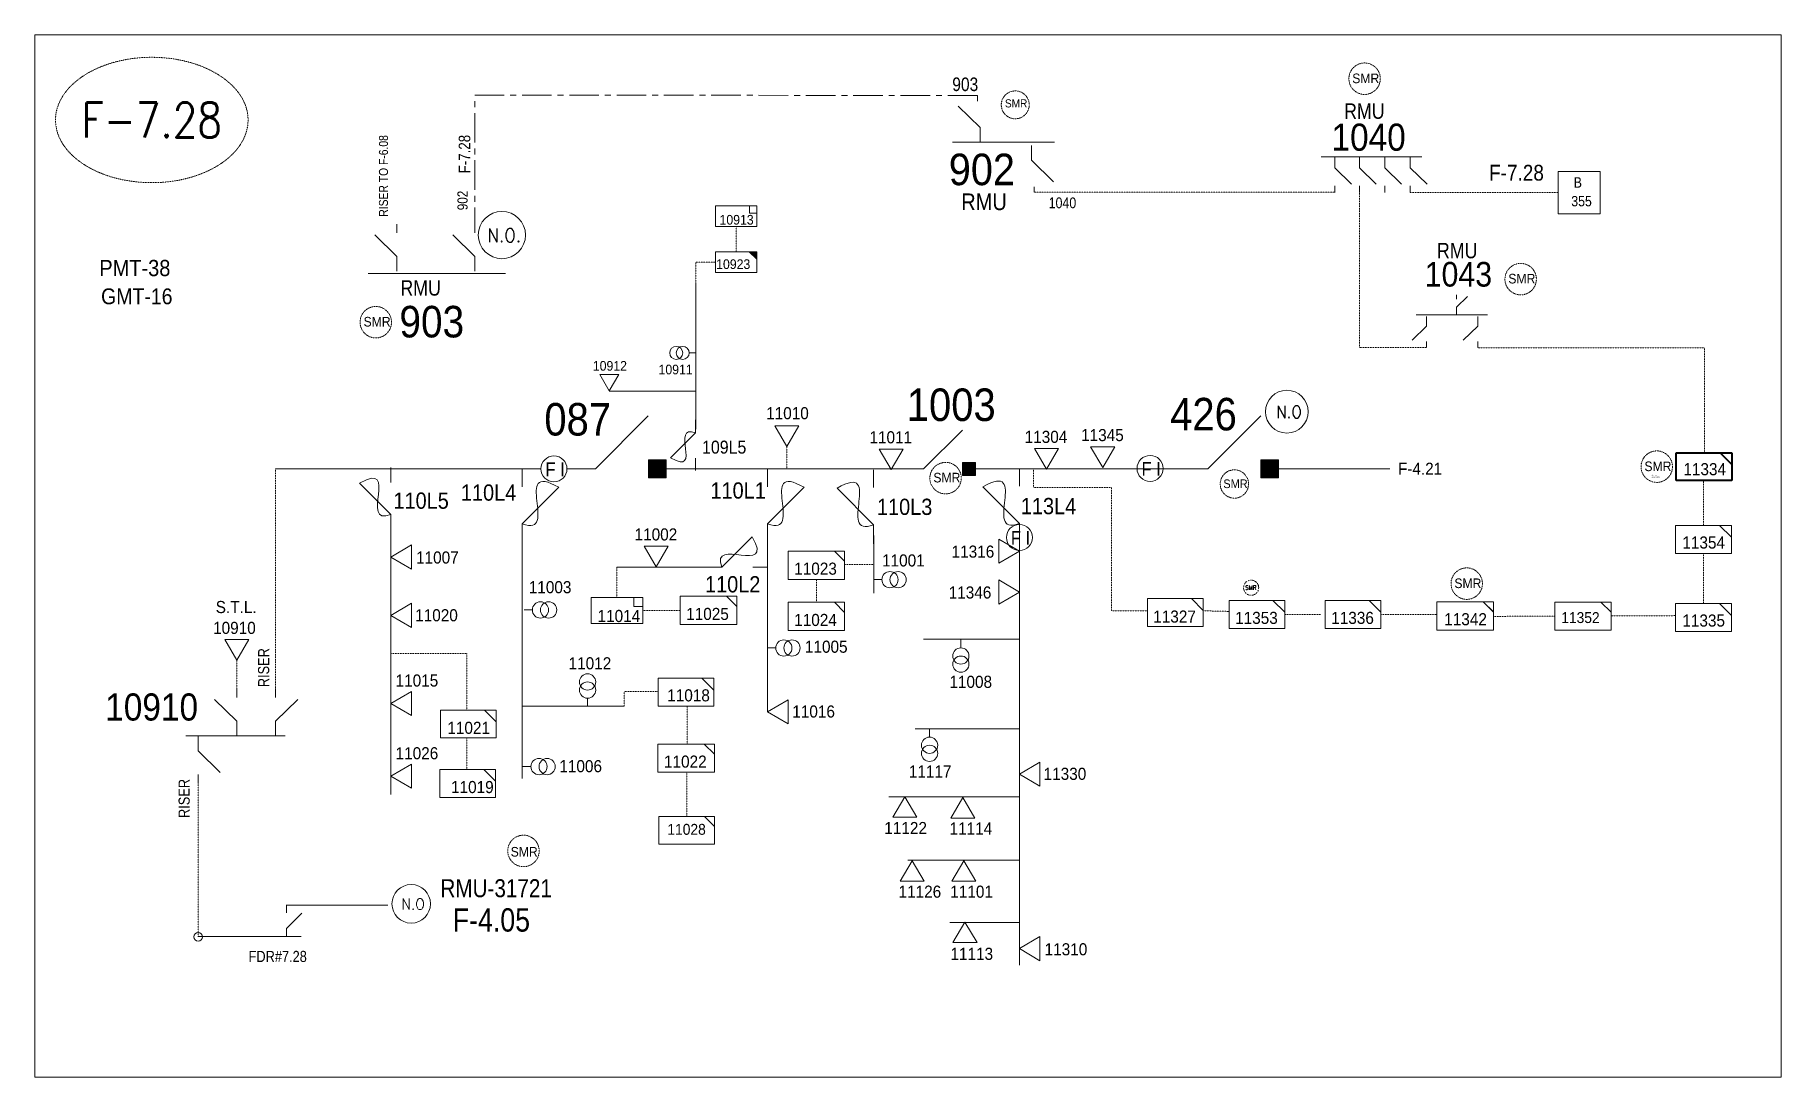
# Model space of a CAD drawing. Header units: metres. Extents: x 65984 to 144644, y -19036 to 23726.
# Drawn here: x 99466 to 100654, y -5658 to -4949 of the extents above; entities that cross this region are included whole.
import ezdxf
from ezdxf.enums import TextEntityAlignment as Align

# ---------------------------------------------------------------- set-up
doc = ezdxf.new("R2010")
doc.units = ezdxf.units.M
doc.header["$MEASUREMENT"] = 0
for name, pattern in [('( Center )', [2, 1.25, -0.25, 0.25, -0.25]), ('DGN Style 3', [0.013877, 0, -0.013877]), ('DGN Style 4', [1.6, 0.8, -0.4, 0, -0.4])]:
    doc.linetypes.add(name, pattern=pattern)
doc.layers.get('0').update_dxf_attribs({"color": 95, "lineweight": 40})
for name, color, linetype, lineweight in [('ABS', 7, 'Continuous', 40), ('ABS NUMBER', 112, 'Continuous', 30), ('d_eos', 111, 'Continuous', 40), ('d_eos no', 121, 'Continuous', 40), ('d_fco', 5, 'Continuous', 40), ('d_fco text', 95, 'Continuous', 40), ('d_oh branch', 94, 'Continuous', 40), ('d_switch', 95, 'Continuous', 40), ('d_tf', 1, 'Continuous', 40), ('d_tf no', 6, 'Continuous', 40), ('d_tf_200', 1, 'Continuous', 40), ('d_ug cable', 95, 'Continuous', 40), ('d_unit sub', 7, 'Continuous', 40), ('EARTH FAULT INDICATOR', 95, 'Continuous', 40), ('FDR  1  16', 234, 'Continuous', 40), ('fedr no', 95, 'Continuous', 40), ('FUSE CUT OUT', 2, 'Continuous', 40), ('GRID STATION  04', 7, 'Continuous', 40), ('Level 37', 7, 'Continuous', 0), ('O H MAIN FEEDER', 4, 'Continuous', 100), ('SECTOR BOUNDARY', 7, 'Continuous', 0), ('SW N O', 114, 'Continuous', 30)]:
    doc.layers.add(name, color=color, linetype=linetype, lineweight=lineweight)
doc.styles.add('NASKHF', font='naskhf.shx', dxfattribs={"height": 8})
doc.styles.add('Style-Andalus', font='andlso.ttf')
doc.styles.add('Style-Arial', font='arial.ttf')
doc.styles.add('Style-ENGINEERING', font='ENGINEERING.shx')
doc.styles.add('Style-msdefault', font='msdefault.shx')
doc.styles.add('Style-simplex', font='simplex.shx')
doc.styles.add('Style-STANDARD', font='STANDARD.shx')

msp = doc.modelspace()

# ---------------------------------------------------------------- texts
at = {"layer": 'ABS NUMBER', "color": 2, "lineweight": 13, "style": 'Style-Arial', "width": 0.88}
for s, p in [('1003', (100058.8, -5189.1)), ('426', (100238, -5195.5))]:
    msp.add_text(s, height=22.13, dxfattribs=at).set_placement(p, align=Align.TOP_LEFT)
at = {"layer": 'ABS NUMBER', "color": 7, "lineweight": 13, "style": 'Style-Arial', "width": 0.88}
msp.add_text('087', height=22.13, dxfattribs=at).set_placement((99812.2, -5199), align=Align.TOP_LEFT)
at = {"layer": 'd_eos no', "color": 2, "linetype": 'Continuous', "lineweight": 13, "style": 'Style-Arial'}
for s, width, p in [('902', 0.9, (100132.4, -5029.3)), ('903', 0.88, (99757.6, -5132.9))]:
    msp.add_text(s, height=21.46, dxfattribs=dict(at, width=width)).set_placement(p, align=Align.TOP_RIGHT)
at = {"layer": 'd_eos no', "color": 7, "linetype": 'Continuous', "lineweight": 13, "style": 'Style-Arial', "width": 0.88}
for s, height, p in [('PMT-38', 11.06, (99509.4, -5101.6)), ('GMT-16', 10.78, (99510.6, -5121)), ('10910', 18.49, (99513.4, -5396.6))]:
    msp.add_text(s, height=height, dxfattribs=at).set_placement(p, align=Align.TOP_LEFT)
at = {"layer": 'd_eos no', "color": 2, "linetype": 'Continuous', "lineweight": 13, "attachment_point": 7, "style": 'NASKHF'}
for s, insert, char_height in [('\\fArial|b0|i0|c178178|p39;\\H1x;\\W0.88;1040', (100347.8, -5027.6), 18.467), ('\\fArial|b0|i0|c178178|p39;\\H1x;\\W0.88;1043', (100411.2, -5120), 16.771)]:
    msp.add_mtext(s, dxfattribs=dict(at, insert=insert, char_height=char_height))
at = {"layer": 'd_fco text', "color": 30, "linetype": 'Continuous', "lineweight": 13, "style": 'Style-msdefault', "width": 0.916667}
for s, height, p in [('109L5', 8.84, (99919.5, -5224.6)), ('110L5', 11.06, (99709.5, -5259.9)), ('110L4', 11.06, (99755.4, -5254.4)), ('110L1', 11.06, (99925.2, -5253)), ('110L2', 11.06, (99921.5, -5316.8))]:
    msp.add_text(s, height=height, dxfattribs=at).set_placement(p, align=Align.TOP_LEFT)
for s, p in [('110L3', (100076.2, -5264.1)), ('113L4', (100174.1, -5263.6))]:
    msp.add_text(s, height=11.06, dxfattribs=at).set_placement(p, align=Align.TOP_RIGHT)
at = {"layer": 'd_switch', "color": 2, "linetype": 'Continuous', "lineweight": 13, "style": 'Style-ENGINEERING', "width": 0.857143}
for s, height, p in [('RISER TO F-6.08', 6.135, (99705.8, -5072.2)), ('F-7.28', 7.9, (99761.8, -5042.7))]:
    msp.add_text(s, height=height, rotation=90, dxfattribs=at).set_placement(p)
at = {"layer": 'd_switch', "color": 2, "linetype": 'Continuous', "lineweight": 13, "style": 'Style-msdefault', "width": 0.9}
msp.add_text('F-7.28', height=10.73, dxfattribs=at).set_placement((100492.3, -5036.9), align=Align.TOP_RIGHT)
at = {"layer": 'd_switch', "color": 2, "linetype": 'Continuous', "lineweight": 13, "ltscale": 0.710536, "style": 'Style-ENGINEERING', "width": 0.857143}
msp.add_text('902', height=6.94, rotation=90, dxfattribs=at).set_placement((99760, -5067.8))
at = {"layer": 'd_switch', "color": 7, "linetype": 'Continuous', "lineweight": 13, "style": 'Style-ENGINEERING', "width": 0.857143}
msp.add_text('RISER', height=7.59, rotation=90.0075, dxfattribs=at).set_placement((99617.4, -5365.8), align=Align.TOP_RIGHT)
msp.add_text('RISER', height=7.59, rotation=90, dxfattribs=at).set_placement((99563.3, -5481.4), align=Align.TOP_LEFT)
at = {"layer": 'd_switch', "color": 121, "linetype": 'Continuous', "lineweight": 13, "style": 'Style-ENGINEERING', "width": 0.857143}
msp.add_text('RMU-31721', height=12.27, dxfattribs=at).set_placement((99741.5, -5535.3))
at = {"layer": 'd_switch', "color": 55, "linetype": 'Continuous', "lineweight": 13, "style": 'Style-ENGINEERING', "width": 0.857143}
msp.add_text('F-4.05', height=15.87, dxfattribs=at).set_placement((99749.9, -5558.7))
at = {"layer": 'd_switch', "color": 30, "linetype": 'Continuous', "lineweight": 13, "style": 'Style-msdefault', "width": 0.857143}
msp.add_text('FDR#7.28', height=7.59, dxfattribs=at).set_placement((99650.6, -5571.8), align=Align.TOP_RIGHT)
at = {"layer": 'd_tf no', "color": 1, "linetype": 'Continuous', "lineweight": 13, "style": 'Style-msdefault', "width": 0.945946}
for height, p in [(6.54, (100361.9, -4974.8)), (6.54, (100468.1, -5111.1)), (6.54, (99689.2, -5140.4)), (6.54, (100560.7, -5238.8)), (6.54, (100076.9, -5246.5)), (5.89, (100274.2, -5251)), (6.54, (100431.4, -5318.4)), (6.54, (99789.3, -5501.1))]:
    msp.add_text('SMR', height=height, dxfattribs=at).set_placement(p, align=Align.TOP_LEFT)
at = {"layer": 'd_tf no', "color": 30, "linetype": 'Continuous', "lineweight": 13, "style": 'Style-msdefault', "width": 0.947368}
for s, height, p in [('10913', 6.59, (99931.4, -5071)), ('10923', 6.59, (99929.1, -5101.2)), ('10912', 6.59, (99845.2, -5170.4)), ('10911', 6.59, (99889.9, -5172.9)), ('11010', 8.24, (99963.1, -5201.8)), ('11011', 8.24, (100033.4, -5218.2)), ('11304', 8.24, (100139, -5217.9)), ('11345', 8.24, (100177.4, -5216.7)), ('11002', 8.24, (99873.6, -5284.3)), ('11316', 8.24, (100089.3, -5296)), ('11354', 8.24, (100586.5, -5289.8)), ('11007', 8.24, (99724.9, -5300)), ('11023', 8.24, (99982.2, -5307.6)), ('11003', 8.24, (99801.6, -5320.2)), ('S.T.L.', 8.24, (99588.6, -5333.7)), ('11346', 8.24, (100087.3, -5323.8)), ('11020', 8.24, (99724.3, -5339.3)), ('11014', 8.24, (99848.4, -5339.8)), ('11025', 8.24, (99908.7, -5338.4)), ('11024', 8.24, (99982.2, -5342.5)), ('11327', 8.24, (100226.5, -5340.2)), ('11336', 8.24, (100347.6, -5341.1)), ('11352', 7.42, (100504.1, -5341.3)), ('11335', 8.24, (100586.5, -5342.9)), ('10910', 8.24, (99586.8, -5347.9)), ('11005', 8.24, (99989.5, -5360.7)), ('11012', 8.24, (99828.7, -5372)), ('11015', 8.24, (99711, -5383.7)), ('11018', 8.24, (99895.8, -5393.8)), ('11008', 8.24, (100087.8, -5384.6)), ('11016', 8.24, (99980.9, -5404.8)), ('11021', 8.24, (99746.2, -5415.9)), ('11026', 8.24, (99711, -5433.2)), ('11022', 8.24, (99893.6, -5438.9)), ('11006', 8.24, (99822.4, -5442)), ('11117', 8.24, (100060.2, -5445.6)), ('11330', 8.24, (100151.9, -5447.2)), ('11019', 8.24, (99748.7, -5456.2)), ('11028', 7.42, (99895.9, -5485.4)), ('11122', 8.24, (100043.5, -5484.1)), ('11114', 8.24, (100087.9, -5484.4)), ('11126', 8.24, (100053.2, -5527.4)), ('11101', 8.24, (100088.4, -5527.4)), ('11113', 8.24, (100088.5, -5569.7)), ('11310', 8.24, (100152.6, -5566.6))]:
    msp.add_text(s, height=height, dxfattribs=at).set_placement(p, align=Align.TOP_LEFT)
at = {"layer": 'd_tf no', "color": 121, "linetype": 'Continuous', "lineweight": 40, "style": 'Style-msdefault', "width": 0.947368}
msp.add_text('11334', height=8.24, dxfattribs=at).set_placement((100587.2, -5239.9), align=Align.TOP_LEFT)
at = {"layer": 'd_tf no', "color": 30, "linetype": 'Continuous', "lineweight": 13, "style": 'Style-msdefault', "width": 0.947368}
msp.add_text('11001', height=8.24, dxfattribs=at).set_placement((100071, -5302), align=Align.TOP_RIGHT)
at = {"layer": 'd_tf no', "color": 1, "linetype": 'Continuous', "lineweight": 13, "ltscale": 0.9, "style": 'Style-simplex', "width": 0.909091}
msp.add_text('SMR', height=3, dxfattribs=at).set_placement((100292.9, -5324.6), align=Align.MIDDLE_CENTER)
at = {"layer": 'd_tf no', "color": 2, "linetype": 'Continuous', "lineweight": 13, "style": 'Style-msdefault', "width": 0.947368}
for s, p in [('11353', (100282.2, -5341.1)), ('11342', (100424.5, -5342))]:
    msp.add_text(s, height=8.24, dxfattribs=at).set_placement(p, align=Align.TOP_LEFT)
at = {"layer": 'd_tf no', "color": 2, "lineweight": 13, "insert": (100125.6, -4992.3), "char_height": 5.538, "attachment_point": 1, "style": 'NASKHF'}
msp.add_mtext('\\Fmsdefault;\\H1x;\\W0.925;SMR\\P', dxfattribs=at)
at = {"layer": 'd_tf no', "color": 121, "linetype": 'Continuous', "lineweight": 40, "insert": (100565.6, -5247.7), "char_height": 0.767, "attachment_point": 1, "style": 'NASKHF'}
msp.add_mtext('\\Fmsdefault;\\H1x;\\W0.945946;ACTIVE\\P19/11/2023', dxfattribs=at)
at = {"layer": 'fedr no', "color": 6, "linetype": 'Continuous', "lineweight": 13, "style": 'Style-STANDARD', "width": 0.909091}
msp.add_text('F-7.28', height=23.61, dxfattribs=at).set_placement((99545.1, -5006.4), align=Align.MIDDLE_CENTER)
at = {"layer": 'GRID STATION  04', "color": 121, "linetype": 'Continuous', "lineweight": 13, "style": 'Style-msdefault', "width": 0.888889}
for s, p in [('B', (100518.2, -5045.4)), ('355', (100524.9, -5058.1))]:
    msp.add_text(s, height=7.04, dxfattribs=at).set_placement(p, align=Align.TOP_RIGHT)
at = {"layer": 'Level 37', "color": 2, "linetype": 'Continuous', "lineweight": 13}
for s, height, style, width, p in [('903', 9.22, 'Style-ENGINEERING', 0.857143, (100107.4, -4977.5)), ('RMU', 10.52, 'Style-msdefault', 0.86, (100383.9, -4995.1)), ('RMU', 11.33, 'Style-msdefault', 0.9, (100126.9, -5056.4)), ('RMU', 10.52, 'Style-msdefault', 0.86, (100447.1, -5090)), ('RMU', 10.52, 'Style-msdefault', 0.86, (99741.8, -5115.4))]:
    msp.add_text(s, height=height, dxfattribs=dict(at, style=style, width=width)).set_placement(p, align=Align.TOP_RIGHT)
at = {"layer": 'Level 37', "color": 7, "linetype": 'Continuous', "lineweight": 13, "style": 'Style-ENGINEERING', "width": 0.857143}
msp.add_text('1040', height=7.36, dxfattribs=at).set_placement((100174.1, -5059.1), align=Align.TOP_RIGHT)
at = {"layer": 'SECTOR BOUNDARY', "color": 55, "linetype": 'Continuous', "lineweight": 13, "insert": (100393.1, -5239.6), "char_height": 8.189, "width": 24.706, "attachment_point": 1, "line_spacing_factor": 0.72, "style": 'NASKHF'}
msp.add_mtext('\\Fmsdefault;\\H1x;\\W0.945946;F-4.21', dxfattribs=at)

# ---------------------------------------------------------------- blocks, each defined once
blk = doc.blocks.new('TFU_160')
at = {"layer": 'd_tf_200', "color": 30, "linetype": 'Continuous', "lineweight": 13}
blk.add_line((0, 10), (0, 0), dxfattribs=at)
for centre in [(0, 30), (0, 20)]:
    blk.add_circle(centre, 10, dxfattribs=at)
blk = doc.blocks.new('TF3')
at = {"color": 0, "linetype": 'ByBlock', "lineweight": -2}
for p, q in [((11.3, 9), (18.3, 9)), ((18.3, 9), (18.3, 2))]:
    blk.add_line(p, q, dxfattribs=at)
at = {"color": 0, "linetype": 'ByBlock', "lineweight": -2, "flags": 128}
blk.add_lwpolyline([(18.3, 2), (11.3, 2), (11.3, 9)], dxfattribs=at)
at = {"color": 0, "linetype": 'ByBlock', "lineweight": -2}
blk.add_3dface([(-21.7, 9), (18.3, 9), (18.3, -11), (-21.7, -11)], dxfattribs=at)
blk = doc.blocks.new('ABS2_1_1')
at = {"color": 0, "linetype": 'ByBlock', "lineweight": -2, "ltscale": 500}
for q in [(-29900, 43500), (0, 0)]:
    blk.add_line((0, 13600), q, dxfattribs=at)
at = {"color": 0, "linetype": 'ByBlock', "lineweight": -2, "ltscale": 500, "flags": 128}
for points in [[(5000, 43600), (-5000, 43600), (-5000, 53600), (5000, 53600)], [(3791, 49653), (3791, 49653), (3791, 49653)]]:
    blk.add_lwpolyline(points, close=True, dxfattribs=at)
at = {"color": 0, "linetype": 'ByBlock', "lineweight": -2, "ltscale": 500}
for points in [[(5000, 43600), (-5000, 43600), (5000, 53600), (-5000, 53600)], [(3791, 49653), (3791, 49653), (3791, 49653)]]:
    blk.add_solid(points, dxfattribs=at)
blk = doc.blocks.new('*U1076')
at = {"layer": 'd_fco', "color": 30, "linetype": 'Continuous', "lineweight": 13}
blk.add_line((-4.6, 4.21), (-10.13, 4.21), dxfattribs=at)
at = {"layer": 'd_fco', "color": 30, "linetype": 'Continuous', "lineweight": 13, "extrusion": (0, 0, -1), "flags": 128}
blk.add_lwpolyline([(-13.02, 4.21), (-7.07, 4.21), (4.4, -7.26)], dxfattribs=at)
at = {"layer": 'd_fco', "color": 30, "linetype": 'Continuous', "lineweight": 13}
blk.add_open_spline([(-4.4, -7.26), (-13, 7.69), (11.58, -7.67), (7.07, 4.21)], degree=3, dxfattribs=at)
blk = doc.blocks.new('*U3638')
at = {"layer": 'd_unit sub', "color": 30, "linetype": 'Continuous', "lineweight": 13}
for p, q in [((-9.2, 4.61), (9.19, 4.61)), ((-9.2, -4.58), (-9.2, 4.61)), ((9.19, 0.73), (5.31, 4.61)), ((5.97, 4.61), (9.19, 4.61)), ((9.19, 4.61), (9.19, 1.4)), ((9.19, 4.61), (9.19, -4.58)), ((9.19, -4.58), (-9.2, -4.58))]:
    blk.add_line(p, q, dxfattribs=at)
blk = doc.blocks.new('*U1006')
at = {"layer": 'EARTH FAULT INDICATOR', "color": 2, "linetype": 'Continuous', "lineweight": 13}
blk.add_circle((0.02, 0.13), 4, dxfattribs=at)
at = {"layer": 'EARTH FAULT INDICATOR', "color": 2, "lineweight": 13, "style": 'Style-Andalus', "width": 0.9}
blk.add_text('F I', height=4.234, dxfattribs=at).set_placement((-2.61, 2.11), align=Align.TOP_LEFT)
blk = doc.blocks.new('FUSE01')
at = {"color": 0, "linetype": 'ByBlock', "lineweight": -2}
blk.add_line((0, -17.15), (0, -22.55), dxfattribs=at)
at = {"color": 0, "linetype": 'ByBlock', "lineweight": -2, "flags": 128}
blk.add_lwpolyline([(0, 0.05), (0, -5.75), (-11.2, -16.95)], dxfattribs=at)
at = {"color": 0, "linetype": 'ByBlock', "lineweight": -2}
blk.add_open_spline([(-11.2, -16.95), (3.4, -25.35), (-11.6, -1.35), (0, -5.75)], degree=3, dxfattribs=at)
blk = doc.blocks.new('TF_8')
at = {"color": 0, "linetype": 'ByBlock', "lineweight": -2}
blk.add_line((6.3, 4.95), (9.9, 1.35), dxfattribs=at)
blk.add_3dface([(-10.1, 4.95), (9.9, 4.95), (9.9, -5.05), (-10.1, -5.05)], dxfattribs=at)
blk = doc.blocks.new('exist.us-1000kva')
at = {"color": 0, "linetype": 'ByBlock', "lineweight": -2, "flags": 128}
blk.add_lwpolyline([(40, 12.9), (32.8, 20), (40, 20)], close=True, dxfattribs=at)
at = {"color": 0, "linetype": 'ByBlock', "lineweight": -2, "extrusion": (0, 0, -1)}
blk.add_solid([(-40, 12.9), (-32.8, 20), (-40, 20)], dxfattribs=at)
at = {"color": 0, "linetype": 'ByBlock', "lineweight": -2, "xscale": 2, "yscale": 2}
blk.add_blockref('TF_8', (20.2, 10.1), dxfattribs=at)
blk = doc.blocks.new('TRA1_1521')
at = {"layer": 'd_tf', "color": 30, "linetype": 'Continuous', "lineweight": 13, "ltscale": 0.00082364, "flags": 128}
blk.add_lwpolyline([(10, -17), (0, 0), (-10, -17)], close=True, dxfattribs=at)
blk = doc.blocks.new('TRA1_1520')
at = {"layer": 'd_tf', "color": 30, "linetype": 'Continuous', "lineweight": 13, "ltscale": 0.00082364, "xscale": 1.000046566207833, "yscale": 1.000046566207833, "zscale": 1.000046566207833, "rotation": 180}
blk.add_blockref('TRA1_1521', (0, 0), dxfattribs=at)
blk = doc.blocks.new('*U3641')
at = {"layer": 'd_unit sub', "color": 30, "linetype": 'Continuous', "lineweight": 13, "flags": 128}
blk.add_lwpolyline([(8.54, 1.2), (8.54, 4.27), (5.47, 4.27)], close=True, dxfattribs=at)
at = {"layer": 'd_unit sub', "color": 30, "linetype": 'Continuous', "lineweight": 13, "xscale": 0.8535245333131426, "yscale": 0.8535245333131426, "zscale": 0.3910944340700496, "rotation": 359.9999999999999}
blk.add_blockref('TF_8', (0.09, 0.04), dxfattribs=at)
blk = doc.blocks.new('TRA1_1523')
at = {"layer": 'd_tf', "color": 30, "linetype": 'Continuous', "lineweight": 13, "ltscale": 0.000713315, "extrusion": (0, 0, -1), "flags": 128}
blk.add_lwpolyline([(-10, -17), (0, 0), (10, -17)], close=True, dxfattribs=at)
blk = doc.blocks.new('TRA1_1522')
at = {"layer": 'd_tf', "color": 30, "linetype": 'Continuous', "lineweight": 13, "ltscale": 0.000713315, "xscale": 1.000046566207833, "yscale": 1.000046566207833, "zscale": 1.000046566207833, "rotation": 180}
blk.add_blockref('TRA1_1523', (0, 0), dxfattribs=at)
blk = doc.blocks.new('*U3644')
at = {"layer": 'd_tf no', "color": 2, "linetype": 'Continuous', "lineweight": 40}
for p, q in [((-9.2, 4.61), (9.19, 4.61)), ((-9.2, -4.58), (-9.2, 4.61)), ((9.19, 0.73), (5.31, 4.61)), ((5.97, 4.61), (9.19, 4.61)), ((9.19, 4.61), (9.19, 1.4)), ((9.19, 4.61), (9.19, -4.58)), ((9.19, -4.58), (-9.2, -4.58))]:
    blk.add_line(p, q, dxfattribs=at)
blk = doc.blocks.new('TRA1_1525')
at = {"layer": 'd_tf', "color": 30, "linetype": 'Continuous', "lineweight": 13, "ltscale": 0.000823275, "extrusion": (0, 0, -1), "flags": 128}
blk.add_lwpolyline([(-10, -17), (0, 0), (10, -17)], close=True, dxfattribs=at)
blk = doc.blocks.new('TRA1_1524')
at = {"layer": 'd_tf', "color": 30, "linetype": 'Continuous', "lineweight": 13, "ltscale": 0.000823275, "xscale": 1.000046566207834, "yscale": 1.000046566207834, "zscale": 1.000046566207834, "rotation": 180}
blk.add_blockref('TRA1_1525', (0, 0), dxfattribs=at)
blk = doc.blocks.new('*U3035')
at = {"layer": 'd_unit sub', "color": 2, "linetype": 'Continuous', "lineweight": 13, "flags": 128}
blk.add_lwpolyline([(8.54, 1.2), (8.54, 4.27), (5.47, 4.27)], close=True, dxfattribs=at)
at = {"layer": 'd_unit sub', "color": 2, "linetype": 'Continuous', "lineweight": 13, "xscale": 0.8535245333131424, "yscale": 0.8535245333131424, "zscale": 0.3910944340700495, "rotation": 359.9999999999999}
blk.add_blockref('TF_8', (0.09, 0.04), dxfattribs=at)
blk = doc.blocks.new('*U3647')
at = {"layer": 'FUSE CUT OUT', "color": 30, "linetype": 'Continuous', "lineweight": 13}
blk.add_line((11.8, -11.2), (22.6, -11.2), dxfattribs=at)
at = {"layer": 'FUSE CUT OUT', "color": 30, "linetype": 'Continuous', "lineweight": 13, "extrusion": (0, 0, -1), "flags": 128}
blk.add_lwpolyline([(22.6, -11.2), (11, -11.2), (-11.4, 11.2)], dxfattribs=at)
blk = doc.blocks.new('*U3650')
at = {"layer": 'd_unit sub', "color": 30, "linetype": 'Continuous', "lineweight": 13, "flags": 128}
blk.add_lwpolyline([(8.54, 1.2), (8.54, 4.27), (5.47, 4.27)], close=True, dxfattribs=at)
at = {"layer": 'd_unit sub', "color": 30, "linetype": 'Continuous', "lineweight": 13, "xscale": 0.8535245333131428, "yscale": 0.8535245333131428, "zscale": 0.3564364332279846, "rotation": 359.9999999999999}
blk.add_blockref('TF_8', (0.09, 0.04), dxfattribs=at)
blk = doc.blocks.new('*U1014')
at = {"layer": 'd_unit sub', "color": 2, "linetype": 'Continuous', "lineweight": 13}
for p, q in [((-9.2, 4.61), (9.19, 4.61)), ((-9.2, -4.58), (-9.2, 4.61)), ((9.19, 0.73), (5.31, 4.61)), ((5.97, 4.61), (9.19, 4.61)), ((9.19, 4.61), (9.19, 1.4)), ((9.19, 4.61), (9.19, -4.58)), ((9.19, -4.58), (-9.2, -4.58))]:
    blk.add_line(p, q, dxfattribs=at)
blk = doc.blocks.new('*U4086')
at = {"layer": 'd_unit sub', "color": 30, "linetype": 'Continuous', "lineweight": 13, "flags": 128}
blk.add_lwpolyline([(8.54, 1.2), (8.54, 4.27), (5.47, 4.27)], close=True, dxfattribs=at)
at = {"layer": 'd_unit sub', "color": 30, "linetype": 'Continuous', "lineweight": 13, "xscale": 0.8535245333131428, "yscale": 0.8535245333131428, "zscale": 0.3525856822999573, "rotation": 359.9999999999999}
blk.add_blockref('TF_8', (0.09, 0.04), dxfattribs=at)
blk = doc.blocks.new('*U4152')
at = {"layer": 'SW N O', "color": 1, "lineweight": 13}
blk.add_circle((0, 0), 16.8, dxfattribs=at)
at = {"layer": 'SW N O', "color": 1, "lineweight": 13, "style": 'Style-STANDARD'}
blk.add_text('N.O', height=9.6, dxfattribs=at).set_placement((1.7, -0.2), align=Align.MIDDLE_CENTER)
blk = doc.blocks.new('*U1430')
at = {"layer": 'SW N O', "color": 3, "lineweight": 13}
blk.add_circle((0, 0), 16.8, dxfattribs=at)
at = {"layer": 'SW N O', "color": 3, "lineweight": 13, "style": 'Style-STANDARD'}
blk.add_text('N.O', height=9.6, dxfattribs=at).set_placement((1.7, -0.2), align=Align.MIDDLE_CENTER)
blk = doc.blocks.new('*U893')
at = {"layer": 'SW N O', "color": 3, "lineweight": 13}
blk.add_circle((0, 0), 16.8, dxfattribs=at)
at = {"layer": 'SW N O', "color": 3, "lineweight": 13, "style": 'Style-STANDARD'}
blk.add_text('N.O.', height=9.6, dxfattribs=at).set_placement((1.7, -0.2), align=Align.MIDDLE_CENTER)

# ---------------------------------------------------------------- linework, layer by layer
at = {"layer": 'd_eos', "color": 2, "linetype": 'Continuous', "lineweight": 13, "ltscale": 1.0297}
for p, q in [((100106.9, -4993.5), (100106.9, -4989.7)), ((100145.5, -5051.8), (100145.5, -5055.6))]:
    msp.add_line(p, q, dxfattribs=at)
at = {"layer": 'd_eos', "color": 2, "linetype": 'Continuous', "lineweight": 13, "ltscale": 1.370128}
for p, q in [((100108.7, -5011.6), (100093.7, -4997)), ((100108.7, -5021.6), (100108.7, -5011.6)), ((100159.3, -5021.6), (100090, -5021.6)), ((100143.7, -5023.8), (100143.7, -5033.8)), ((100143.7, -5033.8), (100158.7, -5048.4)), ((99711.9, -5099.2), (99696.9, -5084.6)), ((99711.9, -5083.2), (99711.9, -5077.2)), ((99764.9, -5099.2), (99749.9, -5084.6)), ((99764.9, -5083.2), (99764.9, -5077.2)), ((99711.9, -5109.2), (99711.9, -5099.2)), ((99764.9, -5109.2), (99764.9, -5099.2))]:
    msp.add_line(p, q, dxfattribs=at)
at = {"layer": 'd_eos', "color": 2, "linetype": 'Continuous', "lineweight": 13, "ltscale": 1.116469}
for p, q in [((100340.8, -5031.4), (100409.3, -5031.4)), ((100350.1, -5031.4), (100350.1, -5038.9)), ((100366.8, -5031.4), (100366.8, -5039)), ((100384.1, -5031.4), (100384.1, -5038.9)), ((100401.4, -5031.4), (100401.4, -5038.9)), ((100350.1, -5038.9), (100361.5, -5050)), ((100366.8, -5039), (100378.2, -5050)), ((100384.1, -5038.9), (100395.5, -5050)), ((100401.4, -5038.9), (100412.8, -5050)), ((100350.1, -5051.1), (100350.1, -5055.7)), ((100366.8, -5051.1), (100366.8, -5055.7)), ((100384.1, -5051.1), (100384.1, -5055.7)), ((100401.4, -5051.1), (100401.4, -5055.7))]:
    msp.add_line(p, q, dxfattribs=at)
at = {"layer": 'd_eos', "color": 2, "linetype": 'Continuous', "lineweight": 13, "ltscale": 1.179784}
msp.add_line((99785.7, -5110.8), (99692.3, -5110.8), dxfattribs=at)
at = {"layer": 'd_eos', "color": 2, "linetype": 'Continuous', "lineweight": 13, "ltscale": 0.732515}
for p, q in [((100432.8, -5133.7), (100440.3, -5126.4)), ((100432.9, -5128.3), (100432.9, -5125.3)), ((100432.8, -5138.8), (100432.8, -5133.8))]:
    msp.add_line(p, q, dxfattribs=at)
at = {"layer": 'd_eos', "color": 2, "linetype": 'Continuous', "lineweight": 13, "ltscale": 0.774056}
msp.add_line((100454, -5139.1), (100405.3, -5139.1), dxfattribs=at)
at = {"layer": 'd_eos', "color": 2, "linetype": 'Continuous', "lineweight": 13, "ltscale": 0.898941}
for p, q in [((100412.5, -5140.2), (100412.5, -5146.7)), ((100447.3, -5140.2), (100447.3, -5146.7)), ((100412.5, -5146.7), (100402.7, -5156.3)), ((100447.3, -5146.7), (100437.4, -5156.3)), ((100412.5, -5157.2), (100412.5, -5161.2)), ((100447.3, -5157.2), (100447.3, -5161.2))]:
    msp.add_line(p, q, dxfattribs=at)
at = {"layer": 'd_eos', "color": 7, "linetype": 'Continuous', "lineweight": 13, "ltscale": 1.384529}
for p, q in [((99602.9, -5399.3), (99602.9, -5393.2)), ((99629.2, -5399.3), (99629.2, -5393.2)), ((99602.9, -5415.5), (99587.7, -5400.7)), ((99629.2, -5415.5), (99644.4, -5400.7)), ((99602.9, -5425.5), (99602.9, -5415.5)), ((99629.2, -5425.5), (99629.2, -5415.5)), ((99635.9, -5425.5), (99568.2, -5425.5)), ((99576.6, -5425.5), (99576.6, -5435.6)), ((99576.6, -5435.6), (99591.7, -5450.4)), ((99576.6, -5451.8), (99576.6, -5457.9))]:
    msp.add_line(p, q, dxfattribs=at)
at = {"layer": 'd_oh branch', "color": 30, "linetype": 'Continuous', "lineweight": 13}
for p, q in [((99915.2, -5117), (99915.2, -5216.7)), ((99915.2, -5190.9), (99856.4, -5190.9)), ((99707.8, -5465.3), (99707.8, -5278.7)), ((99797.2, -5454.4), (99797.2, -5285.7)), ((99964.1, -5409.1), (99964.1, -5282.4)), ((100036.3, -5328.5), (100036.3, -5289.1)), ((100135.4, -5581.6), (100135.4, -5293.9)), ((99922.2, -5310.8), (99861.6, -5310.8)), ((100135.4, -5359.6), (100070.2, -5359.6)), ((99797.2, -5405.4), (99866.5, -5405.4)), ((100135.4, -5420.7), (100064.5, -5420.7)), ((100135.4, -5466.9), (100046.7, -5466.9)), ((100135.4, -5510.1), (100059.5, -5510.1)), ((99636.5, -5540.7), (99705.8, -5540.7)), ((100135.4, -5552.4), (100088.1, -5552.4))]:
    msp.add_line(p, q, dxfattribs=at)
at = {"layer": 'd_ug cable', "color": 20, "linetype": 'DGN Style 3', "lineweight": 13}
for p, q in [((100350.1, -5055.6), (100145.5, -5055.6)), ((100366.8, -5054.1), (100366.8, -5161.2)), ((100401.4, -5055.7), (100502, -5055.7)), ((100366.8, -5161.2), (100412.5, -5161.2))]:
    msp.add_line(p, q, dxfattribs=at)
at = {"layer": 'd_ug cable', "color": 30, "linetype": 'DGN Style 3', "lineweight": 13}
for p, q in [((99942.7, -5096.2), (99942.7, -5078.9)), ((99977.2, -5243.8), (99977.2, -5228.1)), ((100145.1, -5243.8), (100145.1, -5256.6)), ((100145, -5256.6), (100198.1, -5256.6)), ((100198.1, -5256.6), (100198.1, -5340.4)), ((100600.8, -5251.9), (100600.8, -5281.8)), ((99861.6, -5310.8), (99861.6, -5331.3)), ((100600.8, -5301.6), (100600.8, -5335.2)), ((99997.3, -5334.7), (99997.3, -5319)), ((99904.7, -5340.1), (99879.3, -5340.1)), ((99602.9, -5393.2), (99602.9, -5373.8)), ((99909.4, -5405.2), (99909.4, -5431.1)), ((99909.1, -5450.6), (99909.1, -5480.2))]:
    msp.add_line(p, q, dxfattribs=at)
at = {"layer": 'd_ug cable', "color": 30, "linetype": 'DGN Style 3', "lineweight": 13, "flags": 128}
for points in [[(99915.2, -5117), (99915.2, -5103.2), (99928.6, -5103.2)], [(100447.3, -5161.4), (100601.5, -5161.4), (100601.5, -5232.9)], [(99629.2, -5243.8), (99629.2, -5399.3)], [(100016.5, -5308.8), (100036.3, -5308.8)], [(100198.1, -5340.4), (100222.2, -5340.4)], [(100260.7, -5340.4), (100278.1, -5340.8)], [(100340.4, -5342.9), (100316, -5342.9)], [(100419.5, -5343), (100381.3, -5342.9)], [(100499.7, -5344), (100458.7, -5344.2)], [(100581.9, -5343.7), (100538, -5343.8)], [(99707.8, -5369.5), (99759.4, -5369.5), (99759.4, -5407.9)], [(99866.5, -5405.4), (99866.5, -5395.4), (99889.6, -5395.4)], [(99759.4, -5426.9), (99759.4, -5448.4)], [(99576.6, -5457.9), (99576.6, -5488.1), (99576.6, -5562.2)]]:
    msp.add_lwpolyline(points, dxfattribs=at)
at = {"layer": 'd_ug cable', "color": 2, "linetype": 'DGN Style 3', "lineweight": 0}
for centre, radius in [((100370.3, -4978.3), 10.7), ((100476.5, -5114.7), 10.7), ((99697.5, -5144), 10.7), ((100085.2, -5250.1), 10.7), ((100569.1, -5242.3), 10.7), ((100281.7, -5254.1), 9.64), ((100439.8, -5321.9), 10.7), ((99798, -5503.8), 10.7)]:
    msp.add_circle(centre, radius, dxfattribs=at)
at = {"layer": 'd_ug cable', "color": 1, "linetype": 'DGN Style 3', "lineweight": 13}
msp.add_circle((100132.6, -4996.1), 9.5, dxfattribs=at)
at = {"layer": 'd_ug cable', "color": 2, "linetype": 'DGN Style 4', "lineweight": 13}
msp.add_circle((100293.1, -5324.7), 5.15, dxfattribs=at)
at = {"layer": 'FDR  1  16', "color": 30, "linetype": '( Center )', "lineweight": 13, "ltscale": 16.097992, "flags": 128}
msp.add_lwpolyline([(100106.9, -4989.7), (100106.9, -4989.7), (99764.9, -4989.5), (99764.9, -5078.4)], dxfattribs=at)
at = {"layer": 'fedr no', "color": 82, "linetype": 'DGN Style 3', "lineweight": 13, "true_color": 0x1dc70e}
msp.add_ellipse((99545.1, -5006.4), major_axis=(65.5, 0), ratio=0.651175, dxfattribs=at)
at = {"layer": 'GRID STATION  04', "color": 121, "linetype": 'Continuous', "lineweight": 13, "ltscale": 1.036154, "flags": 128}
msp.add_lwpolyline([(100530.7, -5070.2), (100530.7, -5041.4), (100502, -5041.4), (100502, -5070.2)], close=True, dxfattribs=at)
at = {"layer": 'O H MAIN FEEDER', "color": 30, "lineweight": 13, "ltscale": 1.080725}
for p, q in [((99809.9, -5243.8), (99629.2, -5243.8)), ((100060.6, -5243.8), (99894, -5243.8)), ((100235.8, -5243.8), (100105.5, -5243.8)), ((100255.4, -5243.8), (100233.2, -5243.8)), ((99576.7, -5562), (99646.7, -5562))]:
    msp.add_line(p, q, dxfattribs=at)
at = {"layer": 'O H MAIN FEEDER', "color": 191, "lineweight": 13, "ltscale": 1.080725}
for p, q in [((99830.5, -5243.8), (99827.6, -5243.8)), ((100387.5, -5243.8), (100311.8, -5243.8))]:
    msp.add_line(p, q, dxfattribs=at)
at = {"layer": 'O H MAIN FEEDER', "color": 140, "linetype": 'Continuous', "lineweight": 13, "flags": 128}
msp.add_lwpolyline([(99465.6, -4948.5), (100653.7, -4948.5), (100653.7, -5657.7), (99465.6, -5657.7)], close=True, dxfattribs=at)
at = {"layer": 'O H MAIN FEEDER', "color": 30, "lineweight": 13, "ltscale": 1.10278}
msp.add_circle((99576.6, -5562.2), 2.96, dxfattribs=at)

# ---------------------------------------------------------------- block references
at = {"layer": 'ABS', "color": 7, "linetype": 'Continuous', "lineweight": 13, "ltscale": 1.799083, "xscale": 0.001205387284342144, "yscale": 0.001205387284342144, "zscale": 0.0007982459307373898, "rotation": 269.9999999999997}
msp.add_blockref('ABS2_1_1', (99830.5, -5243.8), dxfattribs=at)
at = {"layer": 'ABS', "color": 2, "linetype": 'Continuous', "lineweight": 13, "ltscale": 1.799083, "xscale": 0.001205387284342144, "yscale": 0.001205387284342144, "zscale": 0.0007982459307373898, "rotation": 269.9999999999997}
msp.add_blockref('ABS2_1_1', (100247.2, -5243.8), dxfattribs=at)
at = {"layer": 'ABS', "color": 2, "linetype": 'Continuous', "lineweight": 13, "ltscale": 1.508863, "xscale": 0.0008829722197060015, "yscale": 0.0008829722197060015, "zscale": 0.0007982459307373898, "rotation": 269.9999999999997}
msp.add_blockref('ABS2_1_1', (100058.2, -5243.8), dxfattribs=at)
at = {"layer": 'd_fco', "color": 30, "linetype": 'Continuous', "lineweight": 13, "extrusion": (0, 0, -1)}
for p, xscale, yscale, zscale, rotation in [((-99908.9, -5229.8), 1.484009869613572, 1.484009869613572, 1.484009869613572, 90.00000000060008), ((-99806.3, -5265.9), 2.1689489428992, 2.1689489428992, 2.1689489428992, 270.0000000006001), ((-99973.2, -5265.9), 2.1689489428992, 2.1689489428992, 2.1689489428992, 270.0000000006001)]:
    msp.add_blockref('*U1076', p, dxfattribs=dict(at, xscale=xscale, yscale=yscale, zscale=zscale, rotation=rotation))
at = {"layer": 'd_fco', "color": 30, "linetype": 'Continuous', "lineweight": 13}
for name, p, xscale, yscale, zscale, rotation in [('*U1076', (99700, -5261.7), 1.857153124856686, 1.857153124856686, 1.857153124856686, 270.0000000006001), ('*U1076', (100027.1, -5266.5), 2.1689489428992, 2.1689489428992, 2.1689489428992, 270.0000000006001), ('*U1076', (100126.3, -5265.6), 2.1689489428992, 2.1689489428992, 2.1689489428992, 270.0000000006001), ('FUSE01', (99922.3, -5310.8), 1.851251134268073, -1.851251134268073, 0.9256255671340365, 269.9999999999999)]:
    msp.add_blockref(name, p, dxfattribs=dict(at, xscale=xscale, yscale=yscale, zscale=zscale, rotation=rotation))
at = {"layer": 'd_tf', "color": 30, "linetype": 'Continuous', "lineweight": 13, "ltscale": 0.000713315, "extrusion": (0, 0, -1), "xscale": 0.6543559459762749, "yscale": 0.6543559459762749, "zscale": 0.6543559459762749, "rotation": 359.9999999999999}
msp.add_blockref('TRA1_1522', (-99856.4, -5190.7), dxfattribs=at)
at = {"layer": 'd_tf', "color": 30, "linetype": 'Continuous', "lineweight": 13, "ltscale": 0.00082364, "extrusion": (0, 0, -1), "xscale": 0.8188888866048, "yscale": 0.8188888866048, "zscale": 0.8188888866048, "rotation": 359.9999999999999}
for p in [(-99977.1, -5228.5), (-100048.1, -5244.3), (-100153.8, -5243.9), (-100192.1, -5242.8), (-99888.3, -5310.4)]:
    msp.add_blockref('TRA1_1520', p, dxfattribs=at)
at = {"layer": 'd_tf', "color": 30, "linetype": 'Continuous', "lineweight": 13, "ltscale": 0.00082364, "xscale": 0.8188888866048, "yscale": 0.8188888866048, "zscale": 0.8188888866048}
for p, rotation in [((99707.8, -5303.8), 269.9999999999999), ((99707.8, -5343.5), 269.9999999999999), ((99707.8, -5403.5), 269.9999999999999), ((99964.1, -5409.1), 269.9999999999999), ((99707.8, -5453), 269.9999999999999), ((100057.4, -5466.9), 179.9999999999999), ((100096.9, -5467.5), 179.9999999999999), ((100062.4, -5510.5), 179.9999999999999), ((100097.6, -5510.5), 179.9999999999999), ((100098.4, -5552.3), 179.9999999999999), ((100135.4, -5570.3), 269.9999999999999)]:
    msp.add_blockref('TRA1_1520', p, dxfattribs=dict(at, rotation=rotation))
at = {"layer": 'd_tf', "color": 30, "linetype": 'Continuous', "lineweight": 13, "ltscale": 0.000823275, "xscale": 0.8188888866048, "yscale": 0.8188888866048, "zscale": 0.8188888866048, "rotation": 89.99999999999997}
for p in [(100135.4, -5299.8), (100135.4, -5327.6)]:
    msp.add_blockref('TRA1_1524', p, dxfattribs=at)
at = {"layer": 'd_tf', "color": 30, "linetype": 'Continuous', "lineweight": 13, "ltscale": 0.000823275, "extrusion": (0, 0, -1), "xscale": 0.8188888866048, "yscale": 0.8188888866048, "zscale": 0.8188888866048}
msp.add_blockref('TRA1_1524', (-99602.9, -5373.9), dxfattribs=at)
at = {"layer": 'd_tf', "color": 30, "linetype": 'Continuous', "lineweight": 13, "ltscale": 0.000823275, "extrusion": (0, 0, -1), "xscale": 0.8188888866048, "yscale": 0.8188888866048, "zscale": 0.8188888866048, "rotation": 89.99999999999997}
msp.add_blockref('TRA1_1524', (-100135.4, -5451.6), dxfattribs=at)
at = {"layer": 'd_tf no', "color": 2, "linetype": 'Continuous', "lineweight": 40, "xscale": 2.06050149575424, "yscale": 2.06050149575424, "zscale": 2.06050149575424}
msp.add_blockref('*U3644', (100601.3, -5242.4), dxfattribs=at)
at = {"layer": 'd_tf_200', "color": 30, "linetype": 'Continuous', "lineweight": 13}
for p, xscale, yscale, zscale, rotation in [((99915.2, -5164.9), 0.4421323959299154, 0.4421323959299154, 0.4421323959299154, 89.9999999999999), ((100036.3, -5319.2), 0.5533033017600002, 0.5533033017600002, 0.5533033017600002, 269.9999999999999), ((99964.1, -5365.7), 0.5533033017600002, 0.5533033017600002, 0.5533033017600002, 269.9999999999999), ((100095.6, -5360.1), 0.5533033017600002, 0.5533033017600002, 0.5533033017600002, 179.9999999999999), ((99841.6, -5405.4), 0.5533033017600002, 0.5533033017600002, 0.5533033017600002, 359.9999999999999), ((100074.3, -5420.8), 0.5533033017600002, 0.5533033017600002, 0.5533033017600002, 179.9999999999999), ((99797.5, -5446.4), 0.5533033017600002, 0.5533033017600002, 0.5533033017600002, 269.9999999999999)]:
    msp.add_blockref('TFU_160', p, dxfattribs=dict(at, xscale=xscale, yscale=yscale, zscale=zscale, rotation=rotation))
at = {"layer": 'd_tf_200', "color": 30, "linetype": 'Continuous', "lineweight": 13, "extrusion": (0, 0, -1), "xscale": 0.5533033017600002, "yscale": 0.5533033017600002, "zscale": 0.5533033017600002, "rotation": 90.00000000000001}
msp.add_blockref('TFU_160', (-99798.5, -5339.8), dxfattribs=at)
at = {"layer": 'd_unit sub', "color": 30, "linetype": 'Continuous', "lineweight": 13, "rotation": 359.9999999999999}
for name, p, xscale, yscale, zscale in [('TF3', (99943.9, -5071.2), 0.7024846348090508, 0.7024846348090508, 0.2680241392193313), ('exist.us-1000kva', (99928.6, -5110.2), 0.7026645169253841, 0.7026645169253841, 0.8793442887773351), ('TF3', (99863.2, -5339.3), 0.8791191766394076, 0.8791191766394076, 0.2680241392193313)]:
    msp.add_blockref(name, p, dxfattribs=dict(at, xscale=xscale, yscale=yscale, zscale=zscale))
at = {"layer": 'd_unit sub', "color": 30, "linetype": 'Continuous', "lineweight": 13}
for name, p, xscale, yscale, zscale in [('*U3638', (100600.9, -5291.9), 2.06050149575424, 2.06050149575424, 2.06050149575424), ('*U3641', (99997.3, -5309.4), 2.248419338588271, 2.248419338588271, 2.248419338588271), ('*U3641', (99923.9, -5340.1), 2.248419338588271, 2.248419338588271, 2.248419338588271), ('*U3638', (100241.5, -5341.6), 2.06050149575424, 2.06050149575424, 2.06050149575424), ('*U3638', (100362.4, -5342.9), 2.06050149575424, 2.06050149575424, 2.06050149575424), ('*U4086', (100518.8, -5344), 2.244588761339211, 2.244588761339211, 2.244588761339211), ('*U3641', (99997.3, -5344.2), 2.248419338588271, 2.248419338588271, 2.248419338588271), ('*U3638', (100600.9, -5345), 2.06050149575424, 2.06050149575424, 2.06050149575424), ('*U3638', (99908.5, -5395.8), 2.06050149575424, 2.06050149575424, 2.06050149575424), ('*U3638', (99760.5, -5417.4), 2.06050149575424, 2.06050149575424, 2.06050149575424), ('*U3641', (99908.7, -5440.7), 2.248419338588271, 2.248419338588271, 2.248419338588271), ('*U3638', (99760, -5457.9), 2.06050149575424, 2.06050149575424, 2.06050149575424), ('*U3650', (99909.1, -5489.8), 2.220339410122529, 2.220339410122529, 2.220339410122529)]:
    msp.add_blockref(name, p, dxfattribs=dict(at, xscale=xscale, yscale=yscale, zscale=zscale))
at = {"layer": 'd_unit sub', "color": 2, "linetype": 'Continuous', "lineweight": 13}
for name, p, xscale, yscale, zscale in [('*U1014', (100297, -5342.9), 2.06050149575424, 2.06050149575424, 2.06050149575424), ('*U3035', (100438.7, -5343.9), 2.248419338588271, 2.248419338588271, 2.248419338588271)]:
    msp.add_blockref(name, p, dxfattribs=dict(at, xscale=xscale, yscale=yscale, zscale=zscale))
at = {"layer": 'EARTH FAULT INDICATOR', "color": 2, "linetype": 'Continuous', "lineweight": 13, "xscale": 2.213213207040001, "yscale": 2.213213207040001, "zscale": 2.213213207040001}
for p in [(99818.7, -5244.1), (100224.3, -5243.8), (100135.4, -5290.8)]:
    msp.add_blockref('*U1006', p, dxfattribs=at)
at = {"layer": 'FUSE CUT OUT', "color": 30, "linetype": 'Continuous', "lineweight": 13, "extrusion": (0, 0, -1), "xscale": 0.4669084719168536, "yscale": 0.4669084719168536, "zscale": 0.4669084719168536, "rotation": 90.00000000000001}
msp.add_blockref('*U3647', (-99641.9, -5551.5), dxfattribs=at)
at = {"layer": 'SW N O', "color": 3, "lineweight": 13}
for name, p, xscale, yscale, zscale in [('*U893', (99783.3, -5084.7), 0.9565607933754381, 0.9565607933754381, 0.9565607933754381), ('*U1430', (100317.4, -5204.9), 0.8658963328110487, 0.8658963328110487, 0.8658963328110487)]:
    msp.add_blockref(name, p, dxfattribs=dict(at, xscale=xscale, yscale=yscale, zscale=zscale))
at = {"layer": 'SW N O', "color": 1, "lineweight": 13, "xscale": 0.7790264105159224, "yscale": 0.7790264105159224, "zscale": 0.7790264105159224}
msp.add_blockref('*U4152', (99721.6, -5539.8), dxfattribs=at)

msp.set_redraw_order([(e.dxf.handle, doc.entitydb.next_handle()) for e in msp.query("TEXT MTEXT ATTDEF DIMENSION ARC_DIMENSION")])  # texts and dimensions are drawn at this point

doc.saveas('drawing.dxf')
